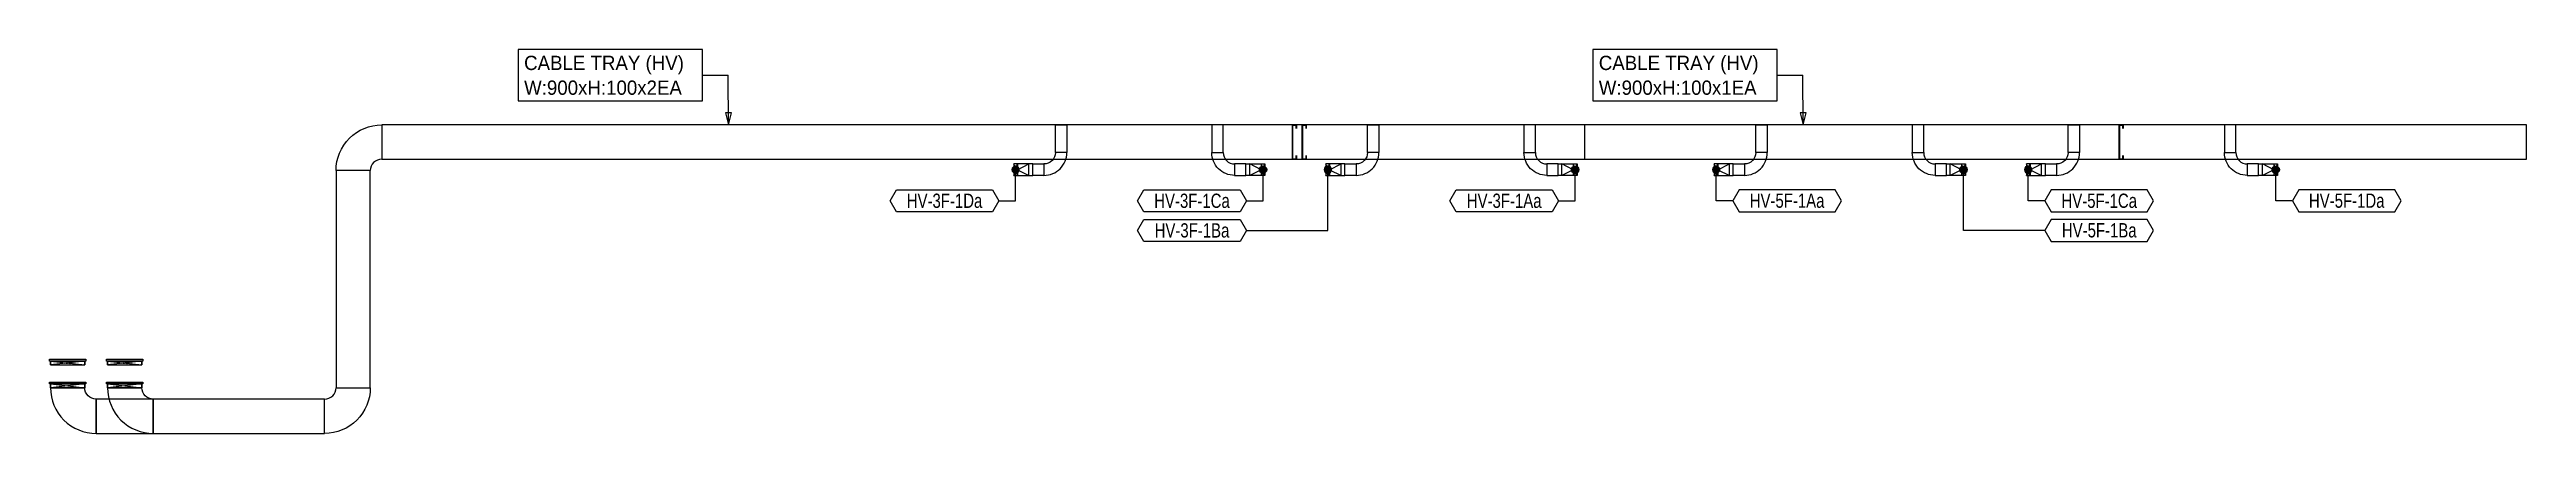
# Model space of a CAD drawing. Header units: millimetres. Extents: x 28900 to 374841, y -351975 to 849955.
# Drawn here: x 92829 to 157891, y 491605 to 501683 of the extents above; entities that cross this region are included whole.
import ezdxf
from ezdxf.enums import TextEntityAlignment as Align

# ---------------------------------------------------------------- set-up
doc = ezdxf.new("R2010")
doc.units = ezdxf.units.MM
doc.header["$LTSCALE"] = 150
for name, color, linetype in [('-----26 Electrical Cable Tray_HV_IT', 4, 'Continuous'), ('-----26 Electrical Cable Tray_HV_N', 30, 'Continuous'), ('-----26 Electrical Cable Tray_HV_UT A', 1, 'Continuous'), ('-----26 Electrical Cable Tray_HV_UT B', 71, 'Continuous'), ('-----99 Cable Schedule', 2, 'Continuous')]:
    doc.layers.add(name, color=color, linetype=linetype)
doc.styles.add('ELEC', font='Dotum.ttf')

msp = doc.modelspace()

# ---------------------------------------------------------------- texts
at = {"layer": '-----26 Electrical Cable Tray_HV_IT', "style": 'ELEC'}
for s, p in [('CABLE TRAY (HV)', (105294, 501333)), ('CABLE TRAY (HV)', (133523, 501333)), ('W:900xH:100x2EA', (105294, 500683)), ('W:900xH:100x1EA', (133523, 500683))]:
    msp.add_text(s, height=375, dxfattribs=at).set_placement(p, align=Align.MIDDLE_LEFT)
at = {"layer": '-----99 Cable Schedule', "style": 'ELEC', "width": 0.8}
for s, p in [('HV-3F-1Da', (116338, 497714)), ('HV-3F-1Ca', (122838, 497714)), ('HV-3F-1Aa', (131038, 497714)), ('HV-5F-1Aa', (138469, 497714)), ('HV-5F-1Ca', (146669, 497714)), ('HV-5F-1Da', (153169, 497714)), ('HV-3F-1Ba', (122838, 496936)), ('HV-5F-1Ba', (146669, 496936))]:
    msp.add_text(s, height=375, dxfattribs=at).set_placement(p, align=Align.MIDDLE)
at = {"color": 0, "style": 'ELEC', "width": 0.7}
for p in [(93327, 493451), (94827, 493451)]:
    msp.add_text('HV 트레이-UT', height=50, dxfattribs=at).set_placement(p, align=Align.MIDDLE_CENTER)

# ---------------------------------------------------------------- blocks, each defined once
blk = doc.blocks.new('A$550585017316')
at = {"color": 0}
for p, q in [((400, 300), (0, 300)), ((0, 300), (0, 0)), ((0, 0), (400, 0)), ((500, 300), (400, 300)), ((400, 0), (500, 0)), ((500, 0), (500, 300))]:
    blk.add_line(p, q, dxfattribs=at)
at = {"color": 8}
for p, q in [((100, 0), (0, 300)), ((0, 0), (100, 300)), ((100, 150), (400, 300)), ((100, 300), (100, 0)), ((100, 150), (400, 0)), ((400, 0), (400, 300))]:
    blk.add_line(p, q, dxfattribs=at)
blk = doc.blocks.new('A$C9a0ab699')
h = blk.add_hatch(color=0)
edge = h.paths.add_edge_path()
edge.add_arc((64, 64), 64, 720, 1080, ccw=False)
at = {"color": 0}
blk.add_circle((64, 64), 64, dxfattribs=at)

# ---------------------------------------------------------------- linework, layer by layer
at = {"layer": '-----26 Electrical Cable Tray_HV_IT', "elevation": 0}
for points in [[(101554, 498805), (101554, 498805, 0.414214), (101254, 498505), (101254, 498505), (100354, 498505, -0.414214), (101554, 499705)], [(94054, 492505), (94054, 492505, -0.414214), (93754, 492805), (93754, 492805), (92854, 492805, 0.414214), (94054, 491605)], [(95554, 492505), (95554, 492505, -0.414214), (95254, 492805), (95254, 492805), (94354, 492805, 0.414214), (95554, 491605)], [(100054, 492505), (100054, 492505, 0.414214), (100354, 492805), (100354, 492805), (101254, 492805, -0.414214), (100054, 491605)]]:
    msp.add_lwpolyline(points, format="xyb", close=True, dxfattribs=at)
for points in [[(133154, 499705), (101554, 499705), (101554, 498805), (133154, 498805)], [(157891, 499705), (101554, 499705), (101554, 498805), (157891, 498805)], [(100354, 498505), (100354, 492805), (101254, 492805), (101254, 498505)], [(92854, 492905), (92854, 492805), (93754, 492805), (93754, 492905)], [(94354, 492905), (94354, 492805), (95254, 492805), (95254, 492905)], [(100054, 492505), (94054, 492505), (94054, 491605), (100054, 491605)], [(100054, 492505), (95554, 492505), (95554, 491605), (100054, 491605)]]:
    msp.add_lwpolyline(points, close=True, dxfattribs=at)
at = {"layer": '-----26 Electrical Cable Tray_HV_IT'}
for points in [[(119549, 499705), (119549, 498980), (119249, 498980), (119249, 499705)], [(123358, 499705), (123358, 498980), (123658, 498980), (123658, 499705)], [(127749, 499705), (127749, 498980), (127449, 498980), (127449, 499705)], [(131558, 499705), (131558, 498980), (131858, 498980), (131858, 499705)], [(137949, 499705), (137949, 498980), (137649, 498980), (137649, 499705)], [(141758, 499705), (141758, 498980), (142058, 498980), (142058, 499705)], [(146149, 499705), (146149, 498980), (145849, 498980), (145849, 499705)], [(149958, 499705), (149958, 498980), (150258, 498980), (150258, 499705)], [(118654, 498680), (118949, 498680), (118949, 498380), (118654, 498380)], [(124254, 498680), (123958, 498680), (123958, 498380), (124254, 498380)], [(126854, 498680), (127149, 498680), (127149, 498380), (126854, 498380)], [(132454, 498680), (132158, 498680), (132158, 498380), (132454, 498380)], [(137054, 498680), (137349, 498680), (137349, 498380), (137054, 498380)], [(142654, 498680), (142358, 498680), (142358, 498380), (142654, 498380)], [(145254, 498680), (145549, 498680), (145549, 498380), (145254, 498380)], [(150854, 498680), (150558, 498680), (150558, 498380), (150854, 498380)]]:
    msp.add_lwpolyline(points, close=True, dxfattribs=at)
at = {"layer": '-----26 Electrical Cable Tray_HV_IT', "ltscale": 7.5, "const_width": 50, "elevation": 0}
for points in [[(125577, 498905), (125577, 498805), (125477, 498805), (125477, 499705), (125577, 499705), (125577, 499605)], [(125836, 498905), (125836, 498805), (125736, 498805), (125736, 499705), (125836, 499705), (125836, 499605)], [(147294, 498905), (147294, 498805), (147194, 498805), (147194, 499705), (147294, 499705), (147294, 499605)]]:
    msp.add_lwpolyline(points, dxfattribs=at)
at = {"layer": '-----26 Electrical Cable Tray_HV_IT'}
for points in [[(119249, 498980), (119249, 498980, -0.414214), (118949, 498680), (118949, 498680), (118949, 498380, 0.414214), (119549, 498980)], [(123658, 498980), (123658, 498980, 0.414214), (123958, 498680), (123958, 498680), (123958, 498380, -0.414214), (123358, 498980)], [(127449, 498980), (127449, 498980, -0.414214), (127149, 498680), (127149, 498680), (127149, 498380, 0.414214), (127749, 498980)], [(131858, 498980), (131858, 498980, 0.414214), (132158, 498680), (132158, 498680), (132158, 498380, -0.414214), (131558, 498980)], [(137649, 498980), (137649, 498980, -0.414214), (137349, 498680), (137349, 498680), (137349, 498380, 0.414214), (137949, 498980)], [(142058, 498980), (142058, 498980, 0.414214), (142358, 498680), (142358, 498680), (142358, 498380, -0.414214), (141758, 498980)], [(145849, 498980), (145849, 498980, -0.414214), (145549, 498680), (145549, 498680), (145549, 498380, 0.414214), (146149, 498980)], [(150258, 498980), (150258, 498980, 0.414214), (150558, 498680), (150558, 498680), (150558, 498380, -0.414214), (149958, 498980)]]:
    msp.add_lwpolyline(points, format="xyb", close=True, dxfattribs=at)
at = {"layer": '-----26 Electrical Cable Tray_HV_IT', "elevation": 0}
for points in [[(93754, 492905), (92854, 492805)], [(92854, 492905), (93754, 492805)], [(95254, 492905), (94354, 492805)], [(94354, 492905), (95254, 492805)]]:
    msp.add_lwpolyline(points, dxfattribs=at)
at = {"layer": '-----26 Electrical Cable Tray_HV_N', "color": 1}
for p, q in [((109980, 501008), (110657, 501008)), ((138209, 501008), (138886, 501008))]:
    msp.add_line(p, q, dxfattribs=at)
at = {"layer": '-----26 Electrical Cable Tray_HV_N', "color": 1, "elevation": 0}
for points in [[(105134, 501683), (105134, 500333), (109980, 500333), (109980, 501683)], [(133363, 501683), (133363, 500333), (138209, 500333), (138209, 501683)]]:
    msp.add_lwpolyline(points, close=True, dxfattribs=at)
for points in [[(110665, 499705), (110745, 500025), (110585, 500025), (110665, 499705), (110657, 501008)], [(138894, 499705), (138974, 500025), (138814, 500025), (138894, 499705), (138886, 501008)]]:
    msp.add_lwpolyline(points, dxfattribs=at)
at = {"layer": '-----26 Electrical Cable Tray_HV_UT A', "elevation": 0}
msp.add_lwpolyline([(92854, 493505), (92854, 493405), (93754, 493405), (93754, 493505)], close=True, dxfattribs=at)
for points in [[(93754, 493505), (92854, 493405)], [(92854, 493505), (93754, 493405)]]:
    msp.add_lwpolyline(points, dxfattribs=at)
at = {"layer": '-----26 Electrical Cable Tray_HV_UT B', "elevation": 0}
msp.add_lwpolyline([(94354, 493505), (94354, 493405), (95254, 493405), (95254, 493505)], close=True, dxfattribs=at)
for points in [[(95254, 493505), (94354, 493405)], [(94354, 493505), (95254, 493405)]]:
    msp.add_lwpolyline(points, dxfattribs=at)
at = {"layer": '-----99 Cable Schedule', "color": 1}
for points in [[(117766, 497714), (118204, 497714), (118204, 498530)], [(124266, 496936), (126404, 496936), (126404, 498530)], [(145241, 496936), (143104, 496936), (143104, 498530)], [(151741, 497714), (151304, 497714), (151304, 498530)]]:
    msp.add_lwpolyline(points, dxfattribs=at)
at = {"layer": '-----99 Cable Schedule', "color": 1, "elevation": 0}
for points in [[(124266, 497714), (124704, 497714), (124704, 498530)], [(132466, 497714), (132904, 497714), (132904, 498530)], [(137041, 497714), (136604, 497714), (136604, 498530)], [(145241, 497714), (144804, 497714), (144804, 498530)]]:
    msp.add_lwpolyline(points, dxfattribs=at)
at = {"layer": '-----99 Cable Schedule', "color": 1}
for points in [[(117599, 498003), (117766, 497714), (117599, 497425), (115077, 497425), (114910, 497714), (115077, 498003)], [(151908, 498003), (151741, 497714), (151908, 497425), (154431, 497425), (154597, 497714), (154431, 498003)]]:
    msp.add_lwpolyline(points, close=True, dxfattribs=at)
at = {"layer": '-----99 Cable Schedule', "color": 1, "elevation": 0}
for points in [[(124099, 498003), (124266, 497714), (124099, 497425), (121577, 497425), (121410, 497714), (121577, 498003)], [(132299, 498003), (132466, 497714), (132299, 497425), (129777, 497425), (129610, 497714), (129777, 498003)], [(137208, 498003), (137041, 497714), (137208, 497425), (139731, 497425), (139897, 497714), (139731, 498003)], [(145408, 498003), (145241, 497714), (145408, 497425), (147931, 497425), (148097, 497714), (147931, 498003)], [(124099, 497225), (124266, 496936), (124099, 496648), (121577, 496648), (121410, 496936), (121577, 497225)], [(145408, 497225), (145241, 496936), (145408, 496648), (147931, 496648), (148097, 496936), (147931, 497225)]]:
    msp.add_lwpolyline(points, close=True, dxfattribs=at)
at = {"color": 0, "elevation": 0}
for points in [[(92829, 493505), (92829, 493555), (93779, 493555), (93779, 493505), (92829, 493505)], [(92879, 493405), (92854, 493405), (92854, 493505), (93754, 493505), (93754, 493405), (93729, 493405)], [(94329, 493505), (94329, 493555), (95279, 493555), (95279, 493505), (94329, 493505)], [(94379, 493405), (94354, 493405), (94354, 493505), (95254, 493505), (95254, 493405), (95229, 493405)], [(92829, 492905), (92829, 492955), (93779, 492955), (93779, 492905), (92829, 492905)], [(92879, 492805), (92854, 492805), (92854, 492905), (93754, 492905), (93754, 492805), (93729, 492805)], [(94329, 492905), (94329, 492955), (95279, 492955), (95279, 492905), (94329, 492905)], [(94379, 492805), (94354, 492805), (94354, 492905), (95254, 492905), (95254, 492805), (95229, 492805)]]:
    msp.add_lwpolyline(points, dxfattribs=at)

# ---------------------------------------------------------------- block references
at = {"layer": '-----26 Electrical Cable Tray_HV_IT'}
for p in [(118154, 498380), (126354, 498380), (136554, 498380), (144754, 498380)]:
    msp.add_blockref('A$550585017316', p, dxfattribs=at)
at = {"layer": '-----26 Electrical Cable Tray_HV_IT', "xscale": -1}
for p in [(124754, 498380), (132954, 498380), (143154, 498380), (151354, 498380)]:
    msp.add_blockref('A$550585017316', p, dxfattribs=at)
at = {"layer": '-----99 Cable Schedule', "color": 1, "yscale": 1.5, "zscale": 1.5}
for p, xscale, rotation in [((118108, 498434), -1.5, 270), ((124800, 498434), 1.5, 90.00000000000001), ((126308, 498434), -1.5, 270), ((133000, 498434), 1.5, 90.00000000000001), ((136508, 498434), -1.5, 270), ((143200, 498434), 1.5, 90.00000000000001), ((144708, 498434), -1.5, 270), ((151400, 498434), 1.5, 90.00000000000001)]:
    msp.add_blockref('A$C9a0ab699', p, dxfattribs=dict(at, xscale=xscale, rotation=rotation))

msp.set_redraw_order([(e.dxf.handle, doc.entitydb.next_handle()) for e in msp.query("TEXT MTEXT ATTDEF DIMENSION ARC_DIMENSION")])  # texts and dimensions are drawn at this point

doc.saveas('drawing.dxf')
